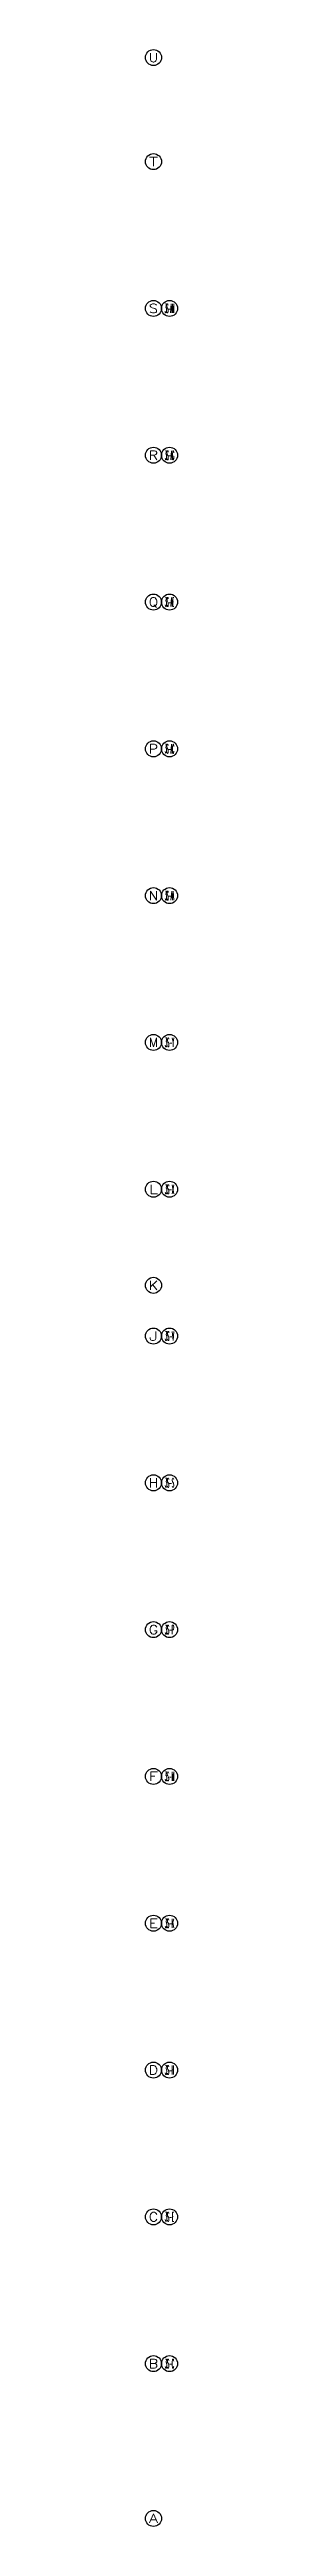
# Model space of a CAD drawing. Extents: x 0 to 3879896, y -114000 to 391286.
# Drawn here: x 2334321 to 2336721, y 131400 to 317000 of the extents above; entities that cross this region are included whole.
import ezdxf
from ezdxf.enums import TextEntityAlignment as Align

# ---------------------------------------------------------------- set-up
doc = ezdxf.new("R2010")
doc.units = 0
doc.header["$LTSCALE"] = 1000
doc.header["$MEASUREMENT"] = 0
doc.layers.add('AXIS', color=3, linetype='CONTINUOUS')
doc.layers.add('AXIS_TEXT', color=7, linetype='CONTINUOUS')
doc.styles.add('_TCH_AXIS', font='COMPLEX', dxfattribs={"bigfont": 'GBCBIG'})

msp = doc.modelspace()

# ---------------------------------------------------------------- texts
at = {"layer": 'AXIS_TEXT', "style": '_TCH_AXIS'}
for s, height, width, p, p2 in [('U', 678.8, 1.05, (2334582, 316061.1), (2335260.9, 316061.1)), ('T', 678.8, 1.4, (2334582, 308261.1), (2335260.9, 308261.1)), ('S', 678.8, 1.5, (2334582, 297261.1), (2335260.9, 297261.1)), ('3S-AM', 678.82, 0.196262, (2335782, 297261.1), (2336460.9, 297261.1)), ('R', 678.8, 1.166667, (2334582, 286261.1), (2335260.9, 286261.1)), ('3S-AG', 678.82, 0.201923, (2335782, 286261.1), (2336460.9, 286261.1)), ('Q', 678.8, 1.3125, (2334582, 275261.1), (2335260.9, 275261.1)), ('3S-AE', 678.82, 0.205882, (2335782, 275261.1), (2336460.9, 275261.1)), ('P', 678.8, 1.235294, (2334582, 264261.1), (2335260.9, 264261.1)), ('3S-AC', 678.82, 0.207921, (2335782, 264261.1), (2336460.9, 264261.1)), ('N', 678.8, 1.105263, (2334582, 253261.1), (2335260.9, 253261.1)), ('3S-AA', 678.82, 0.201923, (2335782, 253261.1), (2336460.9, 253261.1)), ('3S-Y', 678.82, 0.25, (2335782, 242261.1), (2336460.9, 242261.1)), ('L', 678.8, 1.4, (2334582, 231261.1), (2335260.9, 231261.1)), ('3S-X', 678.82, 0.253012, (2335782, 231261.1), (2336460.9, 231261.1)), ('K', 678.8, 1.105263, (2334582, 224061.1), (2335260.9, 224061.1)), ('J', 678.8, 1.909091, (2334582, 220261.1), (2335260.9, 220261.1)), ('3S-V', 678.82, 0.253012, (2335782, 220261.1), (2336460.9, 220261.1)), ('H', 678.8, 1.05, (2334582, 209261.1), (2335260.9, 209261.1)), ('3S-S', 678.82, 0.265823, (2335782, 209261.1), (2336460.9, 209261.1)), ('G', 678.8, 1.166667, (2334582, 198261.1), (2335260.9, 198261.1)), ('3S-P', 678.82, 0.256098, (2335782, 198261.1), (2336460.9, 198261.1)), ('F', 678.8, 1.3125, (2334582, 187261.1), (2335260.9, 187261.1)), ('3S-M', 678.82, 0.244186, (2335782, 187261.1), (2336460.9, 187261.1)), ('E', 678.8, 1.3125, (2334582, 176261.1), (2335260.9, 176261.1)), ('3S-K', 678.82, 0.25, (2335782, 176261.1), (2336460.9, 176261.1)), ('D', 678.8, 1.235294, (2334582, 165261.1), (2335260.9, 165261.1)), ('3S-H', 678.82, 0.247059, (2335782, 165261.1), (2336460.9, 165261.1)), ('C', 678.8, 1.4, (2334582, 154261.1), (2335260.9, 154261.1)), ('3S-E', 678.82, 0.259259, (2335782, 154261.1), (2336460.9, 154261.1)), ('B', 678.8, 1.235294, (2334582, 143261.1), (2335260.9, 143261.1)), ('3S-C', 678.82, 0.2625, (2335782, 143261.1), (2336460.9, 143261.1)), ('A', 678.8, 1.166667, (2334582, 131661.1), (2335260.9, 131661.1))]:
    msp.add_text(s, height=height, dxfattribs=dict(at, width=width)).set_placement(p, p2, align=Align.FIT)
msp.add_text('M', height=678.8, dxfattribs=at).set_placement((2334582, 242261.1), (2335260.9, 242261.1), align=Align.FIT)

# ---------------------------------------------------------------- linework, layer by layer
at = {"layer": 'AXIS'}
for centre in [(2334921.4, 316400.5), (2334921.4, 308600.5), (2334921.4, 297600.5), (2336121.4, 297600.5), (2334921.4, 286600.5), (2336121.4, 286600.5), (2334921.4, 275600.5), (2336121.4, 275600.5), (2334921.4, 264600.5), (2336121.4, 264600.5), (2334921.4, 253600.5), (2336121.4, 253600.5), (2334921.4, 242600.5), (2336121.4, 242600.5), (2334921.4, 231600.5), (2336121.4, 231600.5), (2334921.4, 224400.5), (2334921.4, 220600.5), (2336121.4, 220600.5), (2334921.4, 209600.5), (2336121.4, 209600.5), (2334921.4, 198600.5), (2336121.4, 198600.5), (2334921.4, 187600.5), (2336121.4, 187600.5), (2334921.4, 176600.5), (2336121.4, 176600.5), (2334921.4, 165600.5), (2336121.4, 165600.5), (2334921.4, 154600.5), (2336121.4, 154600.5), (2334921.4, 143600.5), (2336121.4, 143600.5), (2334921.4, 132000.5)]:
    msp.add_circle(centre, 600, dxfattribs=at)

msp.set_redraw_order([(e.dxf.handle, doc.entitydb.next_handle()) for e in msp.query("TEXT MTEXT ATTDEF DIMENSION ARC_DIMENSION")])  # texts and dimensions are drawn at this point

doc.saveas('drawing.dxf')
